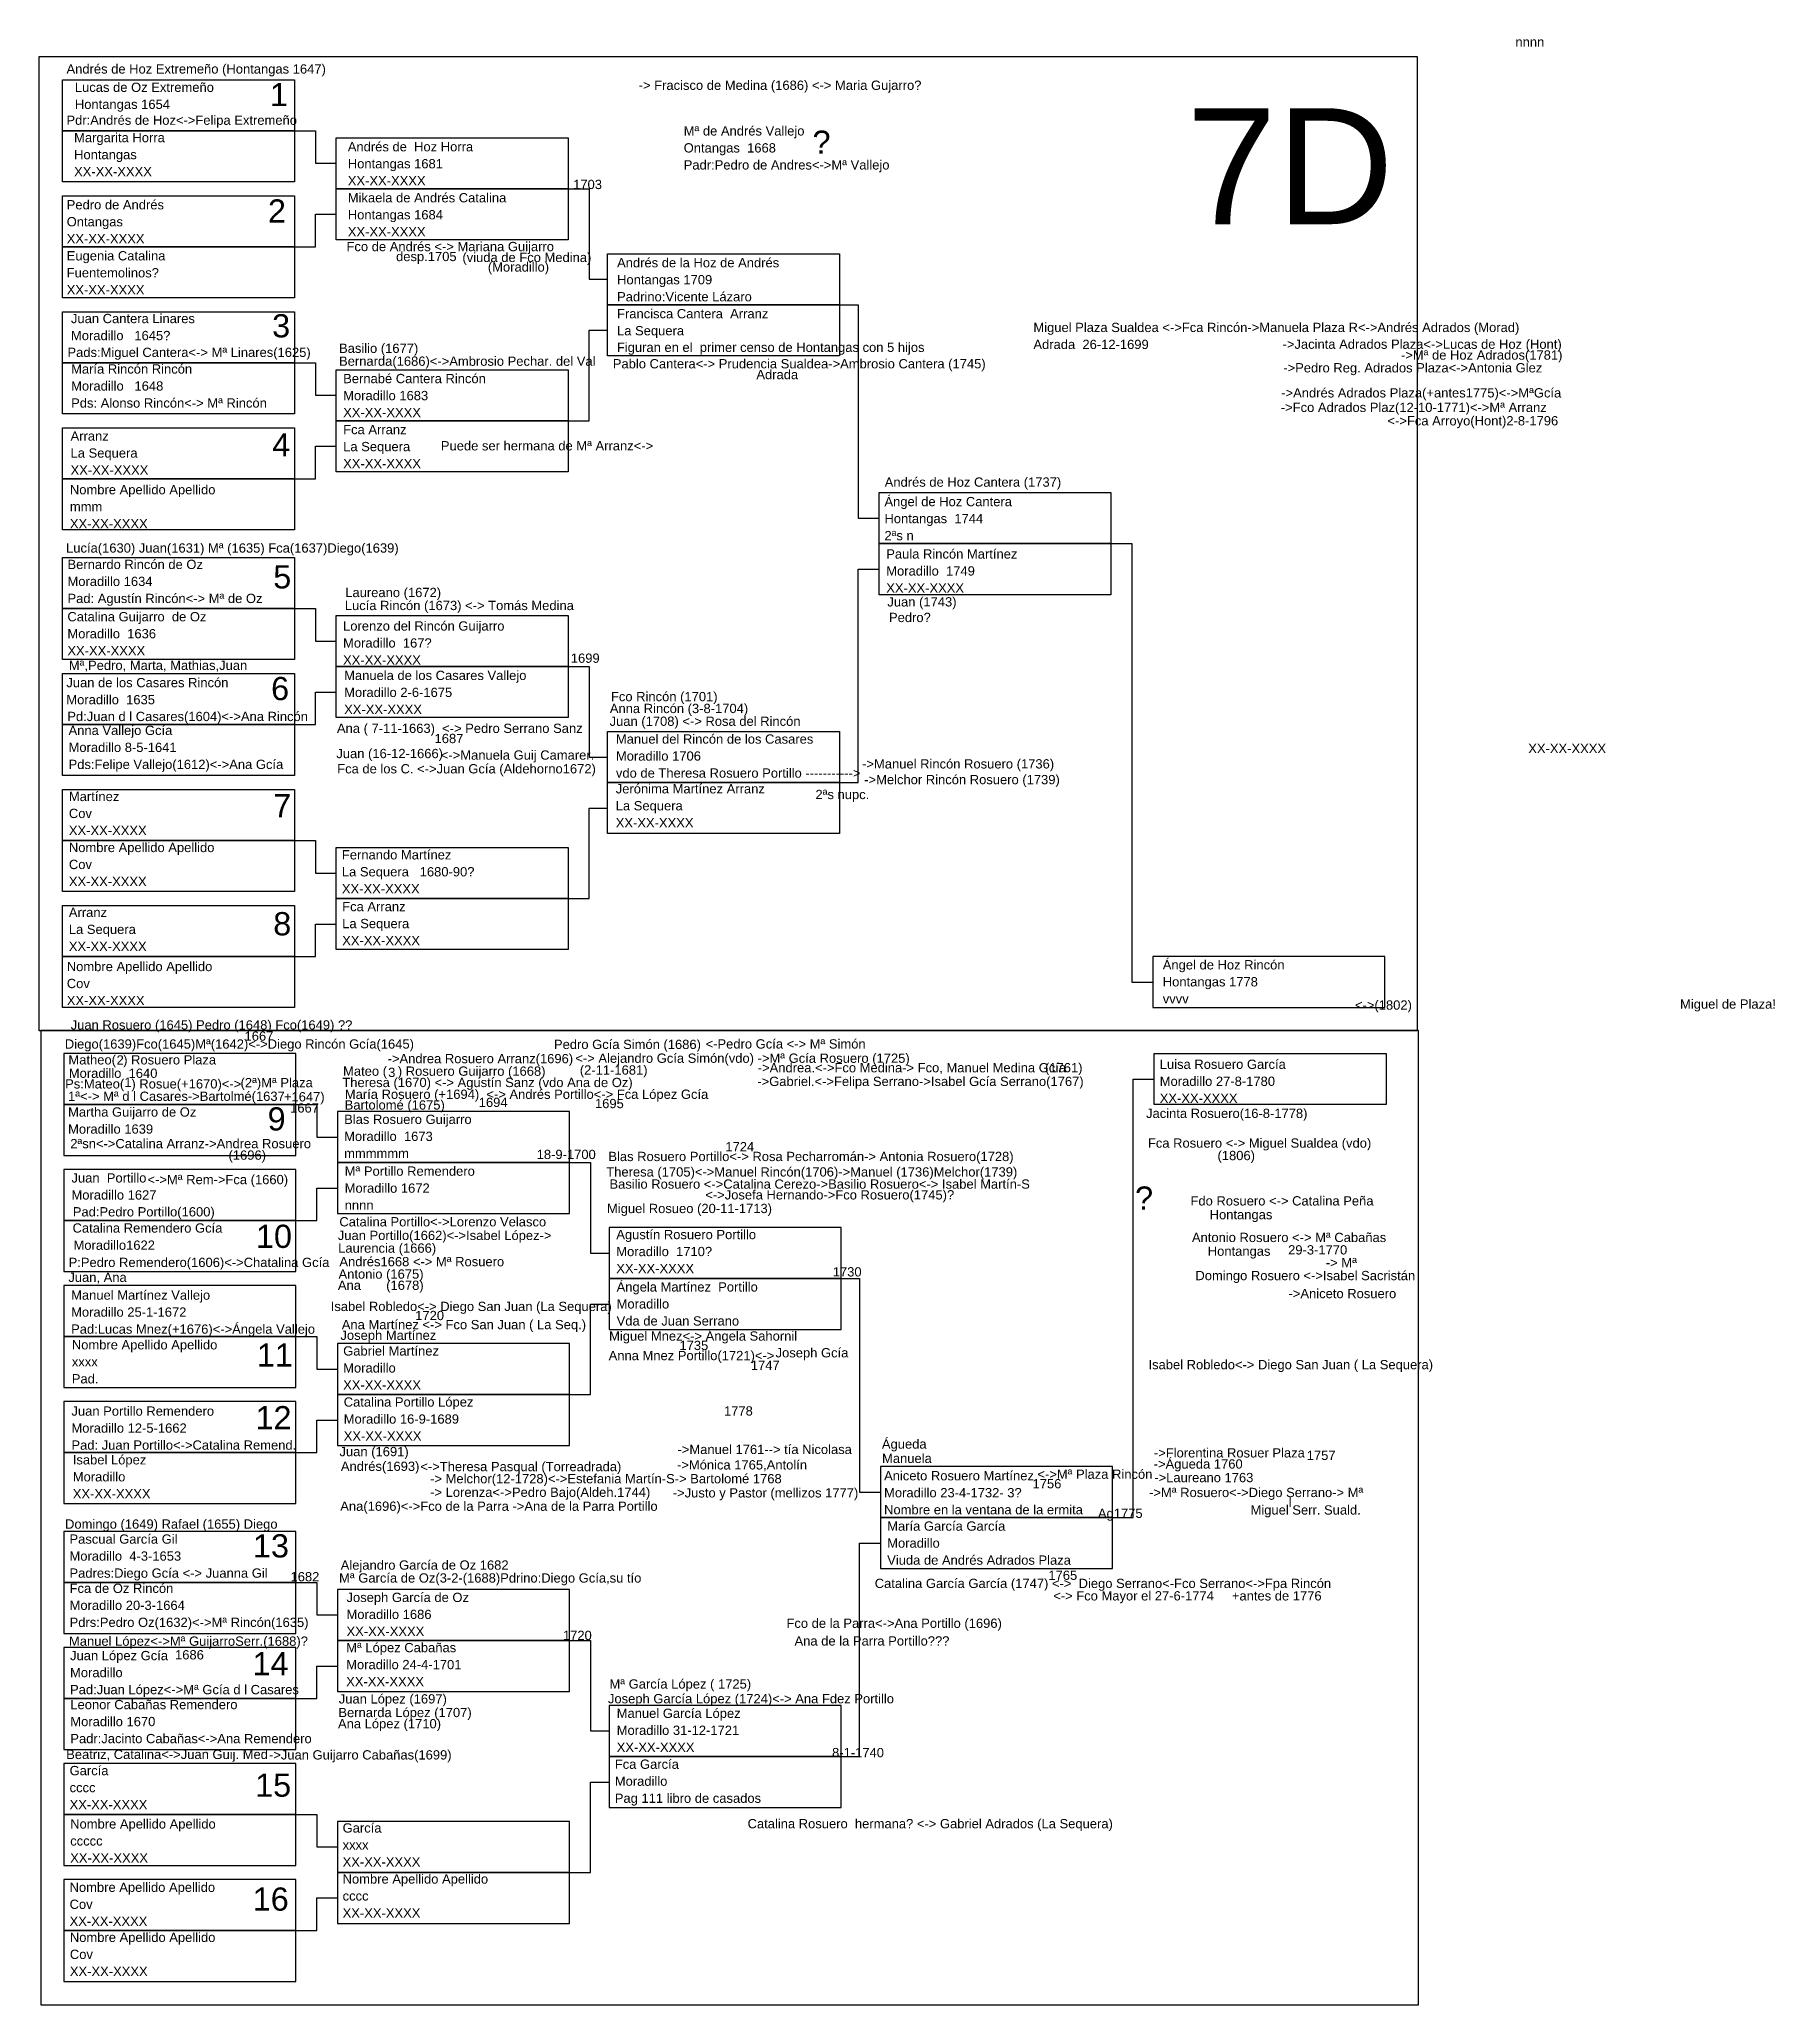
# Model space of a CAD drawing. Header units: millimetres. Extents: x -16844 to 23151, y -8543 to 4892.
# Drawn here: x -2636.2 to -2262.1, y -1498 to -1074.4 of the extents above; entities that cross this region are included whole.
import ezdxf
from ezdxf.enums import TextEntityAlignment as Align

# ---------------------------------------------------------------- set-up
doc = ezdxf.new("R2010")
doc.units = ezdxf.units.MM
doc.layers.add('Sanz', color=230, linetype='Continuous')
doc.styles.add('Arial', font='arial.ttf', dxfattribs={"height": 0.01})

msp = doc.modelspace()

# ---------------------------------------------------------------- texts
at = {"style": 'Arial'}
for s, p in [('1', (-2582.55, -1088.84)), ('?', (-2465.61, -1099.11)), ('2', (-2582.99, -1113.94)), ('3', (-2582.09, -1138.68)), ('4', (-2582.08, -1164.33)), ('5', (-2581.85, -1192.79)), ('6', (-2582.31, -1216.87)), ('7', (-2581.85, -1242.1)), ('8', (-2581.85, -1267.56)), ('9', (-2583.06, -1309.63)), ('?', (-2396.08, -1326.69)), ('10', (-2581.69, -1334.93)), ('11', (-2581.51, -1360.53)), ('12', (-2581.79, -1374.03)), ('13', (-2582.34, -1401.65)), ('14', (-2582.44, -1427.05)), ('15', (-2581.87, -1453.22)), ('16', (-2582.39, -1477.78))]:
    msp.add_text(s, height=5, dxfattribs=at).set_placement(p, align=Align.RIGHT)
at = {"layer": 'Sanz', "style": 'Arial'}
msp.add_text('7D', height=25, dxfattribs=at).set_placement((-2344.24, -1114.28), align=Align.RIGHT)

# ---------------------------------------------------------------- blocks, each defined once
blk = doc.blocks.new('Hoja superior')
for points in [[(0, 210), (297, 210), (297, 0), (0, 0)], [(5, 205), (55, 205), (55, 194), (5, 194)], [(5, 194), (55, 194), (55, 183), (5, 183)], [(64, 192.5), (114, 192.5), (114, 181.5), (64, 181.5)], [(5, 180), (55, 180), (55, 169), (5, 169)], [(64, 181.5), (114, 181.5), (114, 170.5), (64, 170.5)], [(5, 169), (55, 169), (55, 158), (5, 158)], [(122.5, 167.5), (172.5, 167.5), (172.5, 156.5), (122.5, 156.5)], [(5, 155), (55, 155), (55, 144), (5, 144)], [(122.5, 156.5), (172.5, 156.5), (172.5, 145.5), (122.5, 145.5)], [(5, 144), (55, 144), (55, 133), (5, 133)], [(64, 142.5), (114, 142.5), (114, 131.5), (64, 131.5)], [(64, 131.5), (114, 131.5), (114, 120.5), (64, 120.5)], [(5, 130), (55, 130), (55, 119), (5, 119)], [(5, 119), (55, 119), (55, 108), (5, 108)], [(181, 116), (231, 116), (231, 105), (181, 105)], [(5, 102), (55, 102), (55, 91), (5, 91)], [(181, 105), (231, 105), (231, 94), (181, 94)], [(5, 91), (55, 91), (55, 80), (5, 80)], [(64, 89.5), (114, 89.5), (114, 78.5), (64, 78.5)], [(5, 77), (55, 77), (55, 66), (5, 66)], [(64, 78.5), (114, 78.5), (114, 67.5), (64, 67.5)], [(5, 66), (55, 66), (55, 55), (5, 55)], [(122.5, 64.5), (172.5, 64.5), (172.5, 53.5), (122.5, 53.5)], [(5, 52), (55, 52), (55, 41), (5, 41)], [(122.5, 53.5), (172.5, 53.5), (172.5, 42.5), (122.5, 42.5)], [(5, 41), (55, 41), (55, 30), (5, 30)], [(64, 39.5), (114, 39.5), (114, 28.5), (64, 28.5)], [(5, 27), (55, 27), (55, 16), (5, 16)], [(64, 28.5), (114, 28.5), (114, 17.5), (64, 17.5)], [(5, 16), (55, 16), (55, 5), (5, 5)], [(240, 5), (290, 5), (290, 16), (240, 16)]]:
    blk.add_lwpolyline(points, close=True)
for points in [[(55, 194), (59.5, 194), (59.5, 187), (64, 187)], [(114, 181.5), (118.5, 181.5), (118.5, 162), (122.5, 162)], [(55, 169), (59.5, 169), (59.5, 176), (64, 176)], [(172.5, 156.5), (176.5, 156.5), (176.5, 110.5), (181, 110.5)], [(114, 131.5), (118.5, 131.5), (118.5, 151), (122.5, 151)], [(55, 144), (59.5, 144), (59.5, 137), (64, 137)], [(55, 119), (59.5, 119), (59.5, 126), (64, 126)], [(231, 105), (235.5, 105), (235.5, 10.5), (240, 10.5)], [(172.5, 53.5), (176.5, 53.5), (176.5, 99.5), (181, 99.5)], [(55, 91), (59.5, 91), (59.5, 84), (64, 84)], [(114, 78.5), (118.5, 78.5), (118.5, 59), (122.5, 59)], [(55, 66), (59.5, 66), (59.5, 73), (64, 73)], [(114, 28.5), (118.5, 28.5), (118.5, 48), (122.5, 48)], [(55, 41), (59.5, 41), (59.5, 34), (64, 34)], [(55, 16), (59.5, 16), (59.5, 23), (64, 23)]]:
    blk.add_lwpolyline(points)
blk = doc.blocks.new('Hoja inferior')
for points in [[(0, -210), (297, -210), (297, 0), (0, 0)], [(5, -16), (55, -16), (55, -5), (5, -5)], [(240, -5), (290, -5), (290, -16), (240, -16)], [(5, -27), (55, -27), (55, -16), (5, -16)], [(64, -28.5), (114, -28.5), (114, -17.5), (64, -17.5)], [(64, -39.5), (114, -39.5), (114, -28.5), (64, -28.5)], [(5, -41), (55, -41), (55, -30), (5, -30)], [(5, -52), (55, -52), (55, -41), (5, -41)], [(122.5, -53.5), (172.5, -53.5), (172.5, -42.5), (122.5, -42.5)], [(5, -66), (55, -66), (55, -55), (5, -55)], [(122.5, -64.5), (172.5, -64.5), (172.5, -53.5), (122.5, -53.5)], [(5, -77), (55, -77), (55, -66), (5, -66)], [(64, -78.5), (114, -78.5), (114, -67.5), (64, -67.5)], [(5, -91), (55, -91), (55, -80), (5, -80)], [(64, -89.5), (114, -89.5), (114, -78.5), (64, -78.5)], [(5, -102), (55, -102), (55, -91), (5, -91)], [(181, -105), (231, -105), (231, -94), (181, -94)], [(181, -116), (231, -116), (231, -105), (181, -105)], [(5, -119), (55, -119), (55, -108), (5, -108)], [(5, -130), (55, -130), (55, -119), (5, -119)], [(64, -131.5), (114, -131.5), (114, -120.5), (64, -120.5)], [(5, -144), (55, -144), (55, -133), (5, -133)], [(64, -142.5), (114, -142.5), (114, -131.5), (64, -131.5)], [(5, -155), (55, -155), (55, -144), (5, -144)], [(122.5, -156.5), (172.5, -156.5), (172.5, -145.5), (122.5, -145.5)], [(122.5, -167.5), (172.5, -167.5), (172.5, -156.5), (122.5, -156.5)], [(5, -169), (55, -169), (55, -158), (5, -158)], [(5, -180), (55, -180), (55, -169), (5, -169)], [(64, -181.5), (114, -181.5), (114, -170.5), (64, -170.5)], [(64, -192.5), (114, -192.5), (114, -181.5), (64, -181.5)], [(5, -194), (55, -194), (55, -183), (5, -183)], [(5, -205), (55, -205), (55, -194), (5, -194)]]:
    blk.add_lwpolyline(points, close=True)
for points in [[(231, -105), (235.5, -105), (235.5, -10.5), (240, -10.5)], [(55, -16), (59.5, -16), (59.5, -23), (64, -23)], [(114, -28.5), (118.5, -28.5), (118.5, -48), (122.5, -48)], [(55, -41), (59.5, -41), (59.5, -34), (64, -34)], [(172.5, -53.5), (176.5, -53.5), (176.5, -99.5), (181, -99.5)], [(114, -78.5), (118.5, -78.5), (118.5, -59), (122.5, -59)], [(55, -66), (59.5, -66), (59.5, -73), (64, -73)], [(55, -91), (59.5, -91), (59.5, -84), (64, -84)], [(172.5, -156.5), (176.5, -156.5), (176.5, -110.5), (181, -110.5)], [(55, -119), (59.5, -119), (59.5, -126), (64, -126)], [(114, -131.5), (118.5, -131.5), (118.5, -151), (122.5, -151)], [(55, -144), (59.5, -144), (59.5, -137), (64, -137)], [(114, -181.5), (118.5, -181.5), (118.5, -162), (122.5, -162)], [(55, -169), (59.5, -169), (59.5, -176), (64, -176)], [(55, -194), (59.5, -194), (59.5, -187), (64, -187)]]:
    blk.add_lwpolyline(points)
blk = doc.blocks.new('Casilla')
at = {"style": 'Arial'}
for tag, p in [('NOMBRE', (0.88, 8.08)), ('LUGAR_NACIMIENTO', (0.88, 4.42)), ('FECHA', (0.88, 0.75))]:
    blk.add_attdef(tag, p, '', height=2, dxfattribs=at)
blk = doc.blocks.new('Hermanos')
at = {"style": 'Arial'}
blk.add_attdef('NOMBRE', (0, 0), '', height=2, dxfattribs=at)

# ---------------------------------------------------------------- block references
for name, p, values in [('Hermanos', (-2317.99, -1076), {'NOMBRE': 'nnnn'}), ('Hermanos', (-2506.96, -1085.33), {'NOMBRE': '-> Fracisco de Medina (1686) <-> Maria Gujarro?'}), ('Hermanos', (-2631.86, -1092.86), {'NOMBRE': '  Pdr:Andrés de Hoz<->Felipa Extremeño '}), ('Casilla', (-2629.54, -1104.7), {'NOMBRE': 'Margarita Horra', 'LUGAR_NACIMIENTO': 'Hontangas', 'FECHA': 'XX-XX-XXXX'}), ('Casilla', (-2570.54, -1106.66), {'NOMBRE': 'Andrés de  Hoz Horra', 'LUGAR_NACIMIENTO': 'Hontangas 1681', 'FECHA': 'XX-XX-XXXX'}), ('Casilla', (-2498.14, -1103.25), {'NOMBRE': 'Mª de Andrés Vallejo', 'LUGAR_NACIMIENTO': 'Ontangas  1668', 'FECHA': 'Padr:Pedro de Andres<->Mª Vallejo'}), ('Hermanos', (-2521.09, -1106.71), {'NOMBRE': '1703'}), ('Casilla', (-2631.13, -1119.17), {'NOMBRE': 'Pedro de Andrés', 'LUGAR_NACIMIENTO': 'Ontangas', 'FECHA': 'XX-XX-XXXX'}), ('Casilla', (-2570.54, -1117.66), {'NOMBRE': 'Mikaela de Andrés Catalina', 'LUGAR_NACIMIENTO': 'Hontangas 1684', 'FECHA': 'XX-XX-XXXX'}), ('Casilla', (-2631.13, -1130.17), {'NOMBRE': 'Eugenia Catalina', 'LUGAR_NACIMIENTO': 'Fuentemolinos?', 'FECHA': 'XX-XX-XXXX'}), ('Hermanos', (-2559.26, -1122.24), {'NOMBRE': 'desp.1705'}), ('Hermanos', (-2552.67, -1124.5), {'NOMBRE': '                 (Moradillo)'}), ('Casilla', (-2512.5, -1131.66), {'NOMBRE': 'Andrés de la Hoz de Andrés', 'LUGAR_NACIMIENTO': 'Hontangas 1709', 'FECHA': 'Padrino:Vicente Lázaro'}), ('Hermanos', (-2368.18, -1141.14), {'NOMBRE': '->Jacinta Adrados Plaza<->Lucas de Hoz (Hont)'}), ('Hermanos', (-2571.55, -1142.03), {'NOMBRE': 'Basilio (1677)'}), ('Hermanos', (-2512.54, -1145.36), {'NOMBRE': 'Pablo Cantera<-> Prudencia Sualdea->Ambrosio Cantera (1745) '}), ('Hermanos', (-2342.66, -1143.48), {'NOMBRE': '->Mª de Hoz Adrados(1781)'}), ('Casilla', (-2630.18, -1154.57), {'NOMBRE': 'María Rincón Rincón', 'LUGAR_NACIMIENTO': 'Moradillo   1648', 'FECHA': 'Pds: Alonso Rincón<-> Mª Rincón'}), ('Hermanos', (-2481.6, -1147.69), {'NOMBRE': 'Adrada'}), ('Hermanos', (-2369.24, -1151.63), {'NOMBRE': ' ->Andrés Adrados Plaza(+antes1775)<->MªGcía '}), ('Hermanos', (-2369.33, -1154.76), {'NOMBRE': ' ->Fco Adrados Plaz(12-10-1771)<->Mª Arranz'}), ('Hermanos', (-2386.7, -1157.65), {'NOMBRE': '                                                     <->Fca Arroyo(Hont)2-8-1796'}), ('Casilla', (-2630.3, -1169.02), {'NOMBRE': 'Arranz', 'LUGAR_NACIMIENTO': 'La Sequera', 'FECHA': 'XX-XX-XXXX'}), ('Casilla', (-2571.54, -1167.63), {'NOMBRE': 'Fca Arranz', 'LUGAR_NACIMIENTO': 'La Sequera', 'FECHA': 'XX-XX-XXXX'}), ('Hermanos', (-2453.94, -1170.87), {'NOMBRE': 'Andrés de Hoz Cantera (1737)'}), ('Casilla', (-2630.44, -1180.58), {'NOMBRE': 'Nombre Apellido Apellido', 'LUGAR_NACIMIENTO': 'mmm', 'FECHA': 'XX-XX-XXXX'}), ('Casilla', (-2454.87, -1183.15), {'NOMBRE': 'Ángel de Hoz Cantera', 'LUGAR_NACIMIENTO': 'Hontangas  1744', 'FECHA': '2ªs n'}), ('Hermanos', (-2630.39, -1185.07), {'NOMBRE': 'Lucía(1630) Juan(1631) Mª (1635) Fca(1637)Diego(1639)'}), ('Casilla', (-2454.48, -1194.44), {'NOMBRE': 'Paula Rincón Martínez', 'LUGAR_NACIMIENTO': 'Moradillo  1749', 'FECHA': 'XX-XX-XXXX'}), ('Hermanos', (-2570.21, -1194.66), {'NOMBRE': 'Laureano (1672)'}), ('Hermanos', (-2453.36, -1196.68), {'NOMBRE': 'Juan (1743)'}), ('Casilla', (-2630.98, -1207.96), {'NOMBRE': 'Catalina Guijarro  de Oz', 'LUGAR_NACIMIENTO': 'Moradillo  1636', 'FECHA': 'XX-XX-XXXX'}), ('Hermanos', (-2453.01, -1200.04), {'NOMBRE': 'Pedro?'}), ('Casilla', (-2571.56, -1209.96), {'NOMBRE': 'Lorenzo del Rincón Guijarro', 'LUGAR_NACIMIENTO': 'Moradillo  167?', 'FECHA': 'XX-XX-XXXX'}), ('Hermanos', (-2521.59, -1208.82), {'NOMBRE': '1699'}), ('Hermanos', (-2629.79, -1210.36), {'NOMBRE': 'Mª,Pedro, Marta, Mathias,Juan'}), ('Casilla', (-2571.33, -1220.61), {'NOMBRE': 'Manuela de los Casares Vallejo', 'LUGAR_NACIMIENTO': 'Moradillo 2-6-1675', 'FECHA': 'XX-XX-XXXX'}), ('Hermanos', (-2512.94, -1217.1), {'NOMBRE': 'Fco Rincón (1701)'}), ('Hermanos', (-2630.12, -1221.38), {'NOMBRE': 'Pd:Juan d l Casares(1604)<->Ana Rincón'}), ('Hermanos', (-2513.18, -1219.66), {'NOMBRE': 'Anna Rincón (3-8-1704)'}), ('Casilla', (-2630.73, -1232.46), {'NOMBRE': 'Anna Vallejo Gcía', 'LUGAR_NACIMIENTO': 'Moradillo 8-5-1641', 'FECHA': 'Pds:Felipe Vallejo(1612)<->Ana Gcía'}), ('Hermanos', (-2572, -1223.94), {'NOMBRE': 'Ana ( 7-11-1663)  <-> Pedro Serrano Sanz'}), ('Hermanos', (-2550.96, -1226.13), {'NOMBRE': '1687'}), ('Hermanos', (-2513.23, -1222.41), {'NOMBRE': 'Juan (1708) <-> Rosa del Rincón'}), ('Casilla', (-2512.75, -1234.33), {'NOMBRE': 'Manuel del Rincón de los Casares', 'LUGAR_NACIMIENTO': 'Moradillo 1706', 'FECHA': 'vdo de Theresa Rosuero Portillo ----------->'}), ('Hermanos', (-2572.13, -1229.37), {'NOMBRE': 'Juan (16-12-1666)'}), ('Hermanos', (-2549.61, -1229.7), {'NOMBRE': '<->Manuela Guij Camarer.'}), ('Hermanos', (-2572.72, -1232.66), {'NOMBRE': ' Fca de los C. <->Juan Gcía (Aldehorno1672)'}), ('Hermanos', (-2458.8, -1231.6), {'NOMBRE': '->Manuel Rincón Rosuero (1736)'}), ('Casilla', (-2630.66, -1246.7), {'NOMBRE': 'Martínez', 'LUGAR_NACIMIENTO': 'Cov', 'FECHA': 'XX-XX-XXXX'}), ('Casilla', (-2512.79, -1245.05), {'NOMBRE': 'Jerónima Martínez Arranz', 'LUGAR_NACIMIENTO': 'La Sequera', 'FECHA': 'XX-XX-XXXX'}), ('Hermanos', (-2468.86, -1238.2), {'NOMBRE': '2ªs nupc.'}), ('Hermanos', (-2458.35, -1234.99), {'NOMBRE': '->Melchor Rincón Rosuero (1739)'}), ('Casilla', (-2630.66, -1257.7), {'NOMBRE': 'Nombre Apellido Apellido', 'LUGAR_NACIMIENTO': 'Cov', 'FECHA': 'XX-XX-XXXX'}), ('Casilla', (-2571.82, -1259.28), {'NOMBRE': 'Fernando Martínez', 'LUGAR_NACIMIENTO': 'La Sequera   1680-90?', 'FECHA': 'XX-XX-XXXX'}), ('Casilla', (-2630.67, -1271.69), {'NOMBRE': 'Arranz', 'LUGAR_NACIMIENTO': 'La Sequera', 'FECHA': 'XX-XX-XXXX'}), ('Casilla', (-2571.75, -1270.44), {'NOMBRE': 'Fca Arranz', 'LUGAR_NACIMIENTO': 'La Sequera', 'FECHA': 'XX-XX-XXXX'}), ('Casilla', (-2631.11, -1283.36), {'NOMBRE': 'Nombre Apellido Apellido', 'LUGAR_NACIMIENTO': 'Cov', 'FECHA': 'XX-XX-XXXX'}), ('Casilla', (-2394.88, -1282.99), {'NOMBRE': 'Ángel de Hoz Rincón', 'LUGAR_NACIMIENTO': 'Hontangas 1778', 'FECHA': 'vvvv'}), ('Hermanos', (-2352.57, -1283.58), {'NOMBRE': '<->(1802)'}), ('Hermanos', (-2546.18, -1292.06), {'NOMBRE': '                           Pedro Gcía Simón (1686)'}), ('Hermanos', (-2629.8, -1298.28), {'NOMBRE': 'Moradillo  1640 '}), ('Hermanos', (-2570.68, -1297.83), {'NOMBRE': 'Mateo (   ) Rosuero Guijarro (1668)  '}), ('Hermanos', (-2520.62, -1295.04), {'NOMBRE': '<-> Alejandro Gcía Simón(vdo) ->Mª Gcía Rosuero (1725)   '}), ('Hermanos', (-2519.65, -1297.58), {'NOMBRE': '(2-11-1681)'}), ('Hermanos', (-2481.3, -1297.09), {'NOMBRE': '->Andrea.<->Fco Medina-> Fco, Manuel Medina Gcía'}), ('Hermanos', (-2419.38, -1297.08), {'NOMBRE': '(1761)'}), ('Casilla', (-2395.53, -1304.43), {'NOMBRE': 'Luisa Rosuero García', 'LUGAR_NACIMIENTO': 'Moradillo 27-8-1780', 'FECHA': 'XX-XX-XXXX'}), ('Hermanos', (-2570.84, -1300.27), {'NOMBRE': 'Theresa (1670) <-> Agustín Sanz (vdo Ana de Oz)'}), ('Hermanos', (-2481.4, -1300.04), {'NOMBRE': '->Gabriel.<->Felipa Serrano->Isabel Gcía Serrano(1767)'}), ('Hermanos', (-2582.09, -1305.76), {'NOMBRE': '1667'}), ('Hermanos', (-2571.11, -1305.12), {'NOMBRE': ' Bartolomé (1675)'}), ('Hermanos', (-2541.44, -1304.56), {'NOMBRE': '1694 '}), ('Hermanos', (-2516.39, -1304.81), {'NOMBRE': '1695'}), ('Casilla', (-2571.33, -1316.3), {'NOMBRE': 'Blas Rosuero Guijarro', 'LUGAR_NACIMIENTO': 'Moradillo  1673', 'FECHA': 'mmmmmm'}), ('Hermanos', (-2488.28, -1314.12), {'NOMBRE': '1724'}), ('Hermanos', (-2397.2, -1313.33), {'NOMBRE': 'Fca Rosuero <-> Miguel Sualdea (vdo)'}), ('Hermanos', (-2528.95, -1315.78), {'NOMBRE': '18-9-1700'}), ('Hermanos', (-2513.95, -1319.55), {'NOMBRE': 'Theresa (1705)<->Manuel Rincón(1706)->Manuel (1736)Melchor(1739)'}), ('Hermanos', (-2515.05, -1316.22), {'NOMBRE': '  Blas Rosuero Portillo<-> Rosa Pecharromán-> Antonia Rosuero(1728)'}), ('Hermanos', (-2382.2, -1316.02), {'NOMBRE': '(1806)'}), ('Hermanos', (-2630.68, -1321.2), {'NOMBRE': '                       <->Mª Rem->Fca (1660) '}), ('Hermanos', (-2513.79, -1327.43), {'NOMBRE': 'Miguel Rosueo (20-11-1713)'}), ('Hermanos', (-2515.12, -1324.49), {'NOMBRE': '                             <->Josefa Hernando->Fco Rosuero(1745)?'}), ('Hermanos', (-2388.02, -1325.79), {'NOMBRE': 'Fdo Rosuero <-> Catalina Peña'}), ('Hermanos', (-2630.49, -1328.15), {'NOMBRE': '  Pad:Pedro Portillo(1600)'}), ('Hermanos', (-2571.48, -1330.3), {'NOMBRE': 'Catalina Portillo<->Lorenzo Velasco'}), ('Hermanos', (-2383.89, -1328.76), {'NOMBRE': 'Hontangas'}), ('Hermanos', (-2571.81, -1333.23), {'NOMBRE': 'Juan Portillo(1662)<->Isabel López-> '}), ('Hermanos', (-2571.74, -1335.97), {'NOMBRE': 'Laurencia (1666)'}), ('Casilla', (-2512.67, -1341.13), {'NOMBRE': 'Agustín Rosuero Portillo', 'LUGAR_NACIMIENTO': 'Moradillo  1710?', 'FECHA': 'XX-XX-XXXX'}), ('Hermanos', (-2387.71, -1333.67), {'NOMBRE': 'Antonio Rosuero <-> Mª Cabañas'}), ('Hermanos', (-2366.98, -1336.35), {'NOMBRE': '29-3-1770'}), ('Hermanos', (-2571.47, -1338.89), {'NOMBRE': 'Andrés1668 <-> Mª Rosuero'}), ('Hermanos', (-2384.3, -1336.63), {'NOMBRE': 'Hontangas'}), ('Hermanos', (-2358.85, -1339.1), {'NOMBRE': '-> Mª'}), ('Hermanos', (-2629.9, -1342.27), {'NOMBRE': 'Juan, Ana'}), ('Hermanos', (-2571.79, -1343.98), {'NOMBRE': 'Ana       (1678)'}), ('Hermanos', (-2571.66, -1341.56), {'NOMBRE': 'Antonio (1675)'}), ('Casilla', (-2512.6, -1352.42), {'NOMBRE': 'Ángela Martínez  Portillo', 'LUGAR_NACIMIENTO': 'Moradillo  ', 'FECHA': 'Vda de Juan Serrano'}), ('Hermanos', (-2465.13, -1341.09), {'NOMBRE': '1730'}), ('Hermanos', (-2386.96, -1341.89), {'NOMBRE': 'Domingo Rosuero <->Isabel Sacristán'}), ('Casilla', (-2630.18, -1354.18), {'NOMBRE': 'Manuel Martínez Vallejo', 'LUGAR_NACIMIENTO': 'Moradillo 25-1-1672 ', 'FECHA': 'Pad:Lucas Mnez(+1676)<->Ángela Vallejo'}), ('Hermanos', (-2373.1, -1345.77), {'NOMBRE': '        ->Aniceto Rosuero '}), ('Hermanos', (-2571.73, -1352.46), {'NOMBRE': ' Ana Martínez <-> Fco San Juan ( La Seq.)'}), ('Hermanos', (-2559.79, -1350.5), {'NOMBRE': '      1720'}), ('Casilla', (-2630.03, -1364.89), {'NOMBRE': 'Nombre Apellido Apellido', 'LUGAR_NACIMIENTO': 'xxxx', 'FECHA': 'Pad.'}), ('Hermanos', (-2571.25, -1354.75), {'NOMBRE': 'Joseph Martínez '}), ('Hermanos', (-2513.34, -1354.92), {'NOMBRE': 'Miguel Mnez<-> Ángela Sahornil'}), ('Hermanos', (-2498.18, -1356.95), {'NOMBRE': '1735'}), ('Casilla', (-2571.54, -1366.22), {'NOMBRE': 'Gabriel Martínez', 'LUGAR_NACIMIENTO': 'Moradillo', 'FECHA': 'XX-XX-XXXX'}), ('Hermanos', (-2513.44, -1359.13), {'NOMBRE': 'Anna Mnez Portillo(1721)<-> '}), ('Hermanos', (-2482.78, -1361.22), {'NOMBRE': '1747'}), ('Hermanos', (-2397.08, -1361.09), {'NOMBRE': 'Isabel Robledo<-> Diego San Juan ( La Sequera)'}), ('Casilla', (-2630.11, -1379.18), {'NOMBRE': 'Juan Portillo Remendero', 'LUGAR_NACIMIENTO': 'Moradillo 12-5-1662', 'FECHA': 'Pad: Juan Portillo<->Catalina Remend.'}), ('Hermanos', (-2488.58, -1371.07), {'NOMBRE': '1778'}), ('Hermanos', (-2454.54, -1378.2), {'NOMBRE': 'Águeda'}), ('Casilla', (-2629.82, -1389.68), {'NOMBRE': 'Isabel López', 'LUGAR_NACIMIENTO': 'Moradillo', 'FECHA': 'XX-XX-XXXX'}), ('Hermanos', (-2571.45, -1379.83), {'NOMBRE': 'Juan (1691) '}), ('Hermanos', (-2498.71, -1382.69), {'NOMBRE': '->Mónica 1765,Antolín'}), ('Hermanos', (-2498.59, -1379.36), {'NOMBRE': '->Manuel 1761--> tía Nicolasa'}), ('Hermanos', (-2455.28, -1381.29), {'NOMBRE': ' Manuela '}), ('Hermanos', (-2395.96, -1382.5), {'NOMBRE': '->Águeda 1760'}), ('Hermanos', (-2395.91, -1380.1), {'NOMBRE': '->Florentina Rosuer Plaza'}), ('Hermanos', (-2366.08, -1380.65), {'NOMBRE': '    1757'}), ('Hermanos', (-2552.69, -1385.67), {'NOMBRE': ' -> Melchor(12-1728)<->Estefania Martín-S-> Bartolomé 1768'}), ('Hermanos', (-2427.5, -1386.75), {'NOMBRE': '       1756'}), ('Hermanos', (-2395.83, -1385.43), {'NOMBRE': '->Laureano 1763'}), ('Hermanos', (-2551.91, -1388.59), {'NOMBRE': '-> Lorenza<->Pedro Bajo(Aldeh.1744)'}), ('Hermanos', (-2499.61, -1388.72), {'NOMBRE': '->Justo y Pastor (mellizos 1777)'}), ('Hermanos', (-2376.92, -1390.76), {'NOMBRE': '             l'}), ('Hermanos', (-2630.61, -1395.45), {'NOMBRE': 'Domingo (1649) Rafael (1655) Diego'}), ('Hermanos', (-2572.06, -1391.6), {'NOMBRE': ' Ana(1696)<->Fco de la Parra ->Ana de la Parra Portillo'}), ('Hermanos', (-2409.53, -1393.14), {'NOMBRE': '  Ag1775'}), ('Hermanos', (-2375.08, -1392.41), {'NOMBRE': 'Miguel Serr. Suald.'}), ('Casilla', (-2630.53, -1406.77), {'NOMBRE': 'Pascual García Gil', 'LUGAR_NACIMIENTO': 'Moradillo  4-3-1653', 'FECHA': 'Padres:Diego Gcía <-> Juanna Gil'}), ('Casilla', (-2454.28, -1403.97), {'NOMBRE': 'María García García', 'LUGAR_NACIMIENTO': 'Moradillo', 'FECHA': 'Viuda de Andrés Adrados Plaza'}), ('Hermanos', (-2571.19, -1404.29), {'NOMBRE': 'Alejandro García de Oz 1682'}), ('Hermanos', (-2592.1, -1406.8), {'NOMBRE': '             1682'}), ('Hermanos', (-2571.54, -1407.07), {'NOMBRE': 'Mª García de Oz(3-2-(1688)Pdrino:Diego Gcía,su tío'}), ('Hermanos', (-2456.08, -1408.24), {'NOMBRE': 'Catalina García García (1747) <->  Diego Serrano<-Fco Serrano<->Fpa Rincón'}), ('Hermanos', (-2429.52, -1406.49), {'NOMBRE': '              1765'}), ('Casilla', (-2630.51, -1417.38), {'NOMBRE': 'Fca de Oz Rincón', 'LUGAR_NACIMIENTO': 'Moradillo 20-3-1664', 'FECHA': 'Pdrs:Pedro Oz(1632)<->Mª Rincón(1635)'}), ('Casilla', (-2570.82, -1419.34), {'NOMBRE': 'Joseph García de Oz', 'LUGAR_NACIMIENTO': 'Moradillo 1686', 'FECHA': 'XX-XX-XXXX'}), ('Hermanos', (-2417.61, -1410.92), {'NOMBRE': '<-> Fco Mayor el 27-6-1774     +antes de 1776'}), ('Hermanos', (-2629.76, -1420.69), {'NOMBRE': 'Manuel López<->Mª GuijarroSerr.(1688)?'}), ('Hermanos', (-2533.38, -1419.45), {'NOMBRE': '             1720'}), ('Casilla', (-2630.41, -1431.88), {'NOMBRE': 'Juan López Gcía', 'LUGAR_NACIMIENTO': 'Moradillo', 'FECHA': 'Pad:Juan López<->Mª Gcía d l Casares'}), ('Hermanos', (-2616.99, -1423.63), {'NOMBRE': '             1686'}), ('Casilla', (-2570.89, -1430.16), {'NOMBRE': 'Mª López Cabañas', 'LUGAR_NACIMIENTO': 'Moradillo 24-4-1701', 'FECHA': 'XX-XX-XXXX'}), ('Hermanos', (-2571.61, -1433.13), {'NOMBRE': 'Juan López (1697)'}), ('Hermanos', (-2513.26, -1429.92), {'NOMBRE': 'Mª García López ( 1725)'}), ('Casilla', (-2630.35, -1442.44), {'NOMBRE': 'Leonor Cabañas Remendero', 'LUGAR_NACIMIENTO': 'Moradillo 1670', 'FECHA': 'Padr:Jacinto Cabañas<->Ana Remendero'}), ('Hermanos', (-2571.69, -1436.07), {'NOMBRE': 'Bernarda López (1707)'}), ('Casilla', (-2512.58, -1444.32), {'NOMBRE': 'Manuel García López', 'LUGAR_NACIMIENTO': 'Moradillo 31-12-1721', 'FECHA': 'XX-XX-XXXX'}), ('Hermanos', (-2571.78, -1438.48), {'NOMBRE': 'Ana López (1710)'}), ('Hermanos', (-2630.36, -1445.1), {'NOMBRE': 'Beatriz, Catalina<->Juan Guij. Med'}), ('Hermanos', (-2592.09, -1445.2), {'NOMBRE': '       ->Juan Guijarro Cabañas(1699)'}), ('Hermanos', (-2475.37, -1444.71), {'NOMBRE': '             8-1-1740'}), ('Casilla', (-2630.51, -1456.67), {'NOMBRE': 'García', 'LUGAR_NACIMIENTO': 'cccc', 'FECHA': 'XX-XX-XXXX'}), ('Casilla', (-2512.99, -1455.29), {'NOMBRE': 'Fca García', 'LUGAR_NACIMIENTO': 'Moradillo', 'FECHA': 'Pag 111 libro de casados'}), ('Casilla', (-2630.38, -1468.17), {'NOMBRE': 'Nombre Apellido Apellido', 'LUGAR_NACIMIENTO': 'ccccc', 'FECHA': 'XX-XX-XXXX'}), ('Casilla', (-2571.66, -1469.03), {'NOMBRE': 'García', 'LUGAR_NACIMIENTO': 'xxxx', 'FECHA': 'XX-XX-XXXX'}), ('Casilla', (-2571.66, -1480.03), {'NOMBRE': 'Nombre Apellido Apellido', 'LUGAR_NACIMIENTO': 'cccc', 'FECHA': 'XX-XX-XXXX'}), ('Casilla', (-2630.51, -1481.82), {'NOMBRE': 'Nombre Apellido Apellido', 'LUGAR_NACIMIENTO': 'Cov', 'FECHA': 'XX-XX-XXXX'}), ('Casilla', (-2630.45, -1492.61), {'NOMBRE': 'Nombre Apellido Apellido', 'LUGAR_NACIMIENTO': 'Cov', 'FECHA': 'XX-XX-XXXX'})]:
    msp.add_blockref(name, p).add_auto_attribs(values)
ref = msp.add_blockref('Casilla', (-2631.95, -1089.9))
ref.add_attrib('NOMBRE', ' Andrés de Hoz Extremeño (Hontangas 1647)', (-2631.07, -1081.82), dxfattribs={"height": 2, "style": 'Arial'})
ref = msp.add_blockref('Casilla', (-2629.36, -1093.85))
ref.add_attrib('NOMBRE', 'Lucas de Oz Extremeño', (-2628.49, -1085.77), dxfattribs={"height": 2, "style": 'Arial'})
ref.add_attrib('LUGAR_NACIMIENTO', 'Hontangas 1654', (-2628.49, -1089.44), dxfattribs={"height": 2, "style": 'Arial'})
ref = msp.add_blockref('Hermanos', (-2569.94, -1120.1))
ref.add_attrib('NOMBRE', 'Fco de Andrés <-> Mariana Guijarro', (-2569.94, -1120.1), dxfattribs={"color": 3, "height": 2, "style": 'Arial'})
ref = msp.add_blockref('Hermanos', (-2572.13, -1122.44))
ref.add_attrib('NOMBRE', '                                   (viuda de Fco Medina)', (-2572.13, -1122.44), dxfattribs={"color": 3, "height": 2, "style": 'Arial'})
ref = msp.add_blockref('Casilla', (-2630.21, -1143.7))
ref.add_attrib('NOMBRE', 'Juan Cantera Linares', (-2629.33, -1135.61), dxfattribs={"height": 2, "style": 'Arial'})
ref.add_attrib('LUGAR_NACIMIENTO', 'Moradillo   1645?', (-2629.33, -1139.28), dxfattribs={"height": 2, "style": 'Arial'})
ref = msp.add_blockref('Casilla', (-2512.5, -1142.66))
ref.add_attrib('NOMBRE', 'Francisca Cantera  Arranz                     ', (-2511.63, -1134.57), dxfattribs={"height": 2, "style": 'Arial'})
ref.add_attrib('LUGAR_NACIMIENTO', 'La Sequera', (-2511.63, -1138.24), dxfattribs={"height": 2, "style": 'Arial'})
ref = msp.add_blockref('Casilla', (-2422.76, -1145.61))
ref.add_attrib('NOMBRE', 'Miguel Plaza Sualdea <->Fca Rincón->Manuela Plaza R<->Andrés Adrados (Morad)', (-2421.88, -1137.53), dxfattribs={"height": 2, "style": 'Arial'})
ref.add_attrib('LUGAR_NACIMIENTO', 'Adrada  26-12-1699                  ', (-2421.88, -1141.19), dxfattribs={"height": 2, "style": 'Arial'})
ref = msp.add_blockref('Hermanos', (-2630.09, -1142.9))
ref.add_attrib('NOMBRE', 'Pads:Miguel Cantera<-> Mª Linares(1625)', (-2630.09, -1142.9), dxfattribs={"color": 254, "height": 2, "style": 'Arial'})
ref = msp.add_blockref('Hermanos', (-2571.55, -1144.8))
ref.add_attrib('NOMBRE', 'Bernarda(1686)<->Ambrosio Pechar. del Val', (-2571.55, -1144.8), dxfattribs={"color": 3, "height": 2, "style": 'Arial'})
ref = msp.add_blockref('Hermanos', (-2511.66, -1141.82))
ref.add_attrib('NOMBRE', 'Figuran en el  primer censo de Hontangas con 5 hijos', (-2511.66, -1141.82), dxfattribs={"color": 2, "height": 2, "style": 'Arial'})
ref = msp.add_blockref('Casilla', (-2571.54, -1156.63))
ref.add_attrib('NOMBRE', 'Bernabé Cantera Rincón', (-2570.66, -1148.55), dxfattribs={"color": 0, "height": 2, "style": 'Arial'})
ref.add_attrib('LUGAR_NACIMIENTO', 'Moradillo 1683', (-2570.66, -1152.22), dxfattribs={"height": 2, "style": 'Arial'})
ref.add_attrib('FECHA', 'XX-XX-XXXX', (-2570.66, -1155.88), dxfattribs={"height": 2, "style": 'Arial'})
ref = msp.add_blockref('Hermanos', (-2368.8, -1146.23))
ref.add_attrib('NOMBRE', ' ->Pedro Reg. Adrados Plaza<->Antonia Glez ', (-2368.8, -1146.23), dxfattribs={"color": 131, "height": 2, "style": 'Arial'})
ref = msp.add_blockref('Hermanos', (-2549.6, -1163.04))
ref.add_attrib('NOMBRE', 'Puede ser hermana de Mª Arranz<->', (-2549.6, -1163.04), dxfattribs={"color": 1, "height": 2, "style": 'Arial'})
ref = msp.add_blockref('Casilla', (-2630.96, -1196.69))
ref.add_attrib('NOMBRE', 'Bernardo Rincón de Oz', (-2630.08, -1188.61), dxfattribs={"height": 2, "style": 'Arial'})
ref.add_attrib('LUGAR_NACIMIENTO', 'Moradillo 1634', (-2630.08, -1192.27), dxfattribs={"height": 2, "style": 'Arial'})
ref.add_attrib('FECHA', 'Pad: Agustín Rincón<-> Mª de Oz', (-2630.08, -1195.94), dxfattribs={"color": 1, "height": 2, "style": 'Arial'})
ref = msp.add_blockref('Hermanos', (-2570.31, -1197.46))
ref.add_attrib('NOMBRE', 'Lucía Rincón (1673) <-> Tomás Medina', (-2570.31, -1197.46), dxfattribs={"color": 3, "height": 2, "style": 'Arial'})
ref = msp.add_blockref('Casilla', (-2631.2, -1222.17))
ref.add_attrib('NOMBRE', 'Juan de los Casares Rincón', (-2630.33, -1214.09), dxfattribs={"height": 2, "style": 'Arial'})
ref.add_attrib('LUGAR_NACIMIENTO', 'Moradillo  1635', (-2630.33, -1217.76), dxfattribs={"height": 2, "style": 'Arial'})
ref = msp.add_blockref('Casilla', (-2316.1, -1229.03))
ref.add_attrib('FECHA', 'XX-XX-XXXX', (-2315.22, -1228.28), dxfattribs={"height": 2, "style": 'Arial'})
ref = msp.add_blockref('Casilla', (-2283.38, -1291.45))
ref.add_attrib('NOMBRE', 'Miguel de Plaza!', (-2282.5, -1283.37), dxfattribs={"color": 253, "height": 2, "style": 'Arial'})
ref = msp.add_blockref('Hermanos', (-2629.39, -1287.87))
ref.add_attrib('NOMBRE', 'Juan Rosuero (1645) Pedro (1648) Fco(1649) ??', (-2629.39, -1287.87), dxfattribs={"color": 1, "height": 2, "style": 'Arial'})
ref = msp.add_blockref('Hermanos', (-2630.66, -1291.98))
ref.add_attrib('NOMBRE', 'Diego(1639)Fco(1645)Mª(1642)<->Diego Rincón Gcía(1645)', (-2630.66, -1291.98), dxfattribs={"color": 141, "height": 2, "style": 'Arial'})
ref = msp.add_blockref('Hermanos', (-2591.92, -1290.28))
ref.add_attrib('NOMBRE', '1667     ', (-2591.92, -1290.28), dxfattribs={"color": 31, "height": 2, "style": 'Arial'})
ref = msp.add_blockref('Casilla', (-2493.41, -1292.71))
ref.add_attrib('FECHA', '<-Pedro Gcía <-> Mª Simón', (-2492.54, -1291.96), dxfattribs={"height": 2, "style": 'Arial'})
ref = msp.add_blockref('Casilla', (-2630.75, -1303.47))
ref.add_attrib('NOMBRE', 'Matheo(  ) Rosuero Plaza      ', (-2629.88, -1295.39), dxfattribs={"color": 141, "height": 2, "style": 'Arial'})
ref = msp.add_blockref('Hermanos', (-2619.5, -1295.42))
ref.add_attrib('NOMBRE', '2', (-2619.5, -1295.42), dxfattribs={"color": 6, "height": 2, "style": 'Arial'})
ref = msp.add_blockref('Casilla', (-2568.17, -1295.88))
ref.add_attrib('FECHA', '        ->Andrea Rosuero Arranz(1696)', (-2567.29, -1295.13), dxfattribs={"color": 254, "height": 2, "style": 'Arial'})
ref = msp.add_blockref('Hermanos', (-2560.97, -1298.1))
ref.add_attrib('NOMBRE', '3  ', (-2560.97, -1298.1), dxfattribs={"color": 6, "height": 2, "style": 'Arial'})
ref = msp.add_blockref('Hermanos', (-2630.59, -1300.57))
ref.add_attrib('NOMBRE', 'Ps:Mateo(  ) Rosue(+1670)<->', (-2630.59, -1300.57), dxfattribs={"color": 41, "height": 2, "style": 'Arial'})
ref = msp.add_blockref('Hermanos', (-2617.84, -1300.23))
ref.add_attrib('NOMBRE', '1', (-2617.84, -1300.23), dxfattribs={"color": 6, "height": 2, "style": 'Arial'})
ref = msp.add_blockref('Hermanos', (-2592.78, -1300.31))
ref.add_attrib('NOMBRE', '(2ª)Mª Plaza ', (-2592.78, -1300.31), dxfattribs={"color": 141, "height": 2, "style": 'Arial'})
ref = msp.add_blockref('Hermanos', (-2629.96, -1303.24))
ref.add_attrib('NOMBRE', '1ª<-> Mª d l Casares->Bartolmé(1637', (-2629.96, -1303.24), dxfattribs={"color": 41, "height": 2, "style": 'Arial'})
ref = msp.add_blockref('Casilla', (-2630.83, -1314.72))
ref.add_attrib('NOMBRE', 'Martha Guijarro de Oz', (-2629.95, -1306.64), dxfattribs={"color": 3, "height": 2, "style": 'Arial'})
ref.add_attrib('LUGAR_NACIMIENTO', 'Moradillo 1639', (-2629.95, -1310.31), dxfattribs={"height": 2, "style": 'Arial'})
ref = msp.add_blockref('Hermanos', (-2583.43, -1303.36))
ref.add_attrib('NOMBRE', '+1647)', (-2583.43, -1303.36), dxfattribs={"color": 41, "height": 2, "style": 'Arial'})
ref = msp.add_blockref('Hermanos', (-2570.3, -1302.81))
ref.add_attrib('NOMBRE', 'María Rosuero (+1694)  <-> Andrés Portillo<-> Fca López Gcía', (-2570.3, -1302.81), dxfattribs={"color": 0, "height": 2, "style": 'Arial'})
ref = msp.add_blockref('Casilla', (-2398.48, -1315.01))
ref.add_attrib('NOMBRE', 'Jacinta Rosuero(16-8-1778)', (-2397.6, -1306.93), dxfattribs={"height": 2, "style": 'Arial'})
ref = msp.add_blockref('Casilla', (-2636.57, -1314.2))
ref.add_attrib('FECHA', '        2ªsn<->Catalina Arranz->Andrea Rosuero', (-2635.69, -1313.45), dxfattribs={"color": 254, "height": 2, "style": 'Arial'})
ref = msp.add_blockref('Casilla', (-2602.46, -1316.68))
ref.add_attrib('FECHA', '        (1696)', (-2601.58, -1315.93), dxfattribs={"color": 254, "height": 2, "style": 'Arial'})
ref = msp.add_blockref('Casilla', (-2571.21, -1327.46))
ref.add_attrib('NOMBRE', 'Mª Portillo Remendero ', (-2570.33, -1319.38), dxfattribs={"height": 2, "style": 'Arial'})
ref.add_attrib('LUGAR_NACIMIENTO', 'Moradillo 1672', (-2570.33, -1323.04), dxfattribs={"height": 2, "style": 'Arial'})
ref.add_attrib('FECHA', 'nnnn', (-2570.33, -1326.71), dxfattribs={"color": 0, "height": 2, "style": 'Arial'})
ref = msp.add_blockref('Casilla', (-2630.1, -1328.92))
ref.add_attrib('NOMBRE', 'Juan  Portillo ', (-2629.22, -1320.84), dxfattribs={"height": 2, "style": 'Arial'})
ref.add_attrib('LUGAR_NACIMIENTO', 'Moradillo 1627', (-2629.22, -1324.51), dxfattribs={"height": 2, "style": 'Arial'})
ref = msp.add_blockref('Hermanos', (-2513.26, -1322.17))
ref.add_attrib('NOMBRE', 'Basilio Rosuero <->Catalina Cerezo->Basilio Rosuero<-> Isabel Martín-S', (-2513.26, -1322.17), dxfattribs={"color": 0, "height": 2, "style": 'Arial'})
ref = msp.add_blockref('Casilla', (-2629.87, -1339.72))
ref.add_attrib('NOMBRE', 'Catalina Remendero Gcía', (-2628.99, -1331.64), dxfattribs={"height": 2, "style": 'Arial'})
ref = msp.add_blockref('Casilla', (-2629.66, -1343.42))
ref.add_attrib('NOMBRE', 'Moradillo1622', (-2628.78, -1335.34), dxfattribs={"height": 2, "style": 'Arial'})
ref = msp.add_blockref('Casilla', (-2630.72, -1347.14))
ref.add_attrib('NOMBRE', 'P:Pedro Remendero(1606)<->Chatalina Gcía', (-2629.84, -1339.05), dxfattribs={"height": 2, "style": 'Arial'})
ref = msp.add_blockref('Hermanos', (-2573.34, -1348.54))
ref.add_attrib('NOMBRE', 'Isabel Robledo<-> Diego San Juan (La Sequera)', (-2573.34, -1348.54), dxfattribs={"color": 2, "height": 2, "style": 'Arial'})
ref = msp.add_blockref('Hermanos', (-2478.23, -1358.53))
ref.add_attrib('NOMBRE', ' Joseph Gcía', (-2478.23, -1358.53), dxfattribs={"color": 1, "height": 2, "style": 'Arial'})
ref = msp.add_blockref('Casilla', (-2571.42, -1377.22))
ref.add_attrib('NOMBRE', 'Catalina Portillo López', (-2570.54, -1369.14), dxfattribs={"color": 0, "height": 2, "style": 'Arial'})
ref.add_attrib('LUGAR_NACIMIENTO', 'Moradillo 16-9-1689', (-2570.54, -1372.81), dxfattribs={"height": 2, "style": 'Arial'})
ref.add_attrib('FECHA', 'XX-XX-XXXX', (-2570.54, -1376.47), dxfattribs={"height": 2, "style": 'Arial'})
ref = msp.add_blockref('Hermanos', (-2571.93, -1383))
ref.add_attrib('NOMBRE', ' Andrés(1693)', (-2571.93, -1383), dxfattribs={"color": 1, "height": 2, "style": 'Arial'})
ref = msp.add_blockref('Casilla', (-2554.91, -1383.81))
ref.add_attrib('FECHA', '<->Theresa Pasqual (Torreadrada)', (-2554.03, -1383.06), dxfattribs={"color": 1, "height": 2, "style": 'Arial'})
ref = msp.add_blockref('Casilla', (-2454.95, -1393.11))
ref.add_attrib('NOMBRE', 'Aniceto Rosuero Martínez                ', (-2454.07, -1385.03), dxfattribs={"height": 2, "style": 'Arial'})
ref.add_attrib('LUGAR_NACIMIENTO', 'Moradillo 23-4-1732- 3?', (-2454.07, -1388.69), dxfattribs={"height": 2, "style": 'Arial'})
ref.add_attrib('FECHA', 'Nombre en la ventana de la ermita', (-2454.07, -1392.36), dxfattribs={"color": 6, "height": 2, "style": 'Arial'})
ref = msp.add_blockref('Casilla', (-2451.4, -1392.78))
ref.add_attrib('NOMBRE', '                                      <->Mª Plaza Rincón  ', (-2450.52, -1384.7), dxfattribs={"color": 1, "height": 2, "style": 'Arial'})
ref = msp.add_blockref('Casilla', (-2460.68, -1396.72))
ref.add_attrib('NOMBRE', '                                                                                 ->Mª Rosuero<->Diego Serrano-> Mª ', (-2459.81, -1388.64), dxfattribs={"height": 2, "style": 'Arial'})
ref = msp.add_blockref('Hermanos', (-2475.11, -1416.83))
ref.add_attrib('NOMBRE', 'Fco de la Parra<->Ana Portillo (1696)', (-2475.11, -1416.83), dxfattribs={"color": 2, "height": 2, "style": 'Arial'})
ref = msp.add_blockref('Hermanos', (-2473.37, -1420.64))
ref.add_attrib('NOMBRE', 'Ana de la Parra Portillo???', (-2473.37, -1420.64), dxfattribs={"color": 2, "height": 2, "style": 'Arial'})
ref = msp.add_blockref('Casilla', (-2514.47, -1441.18))
ref.add_attrib('NOMBRE', 'Joseph García López (1724)<-> Ana Fdez Portillo', (-2513.59, -1433.09), dxfattribs={"color": 3, "height": 2, "style": 'Arial'})
ref = msp.add_blockref('Hermanos', (-2483.49, -1460.03))
ref.add_attrib('NOMBRE', 'Catalina Rosuero  hermana? <-> Gabriel Adrados (La Sequera)', (-2483.49, -1460.03), dxfattribs={"color": 254, "height": 2, "style": 'Arial'})
at = {"layer": 'Sanz'}
for name, p in [('Hoja superior', (-2636.16, -1288.14)), ('Hoja inferior', (-2635.85, -1288.05))]:
    msp.add_blockref(name, p, dxfattribs=at)

msp.set_redraw_order([(e.dxf.handle, doc.entitydb.next_handle()) for e in msp.query("TEXT MTEXT ATTDEF DIMENSION ARC_DIMENSION")])  # texts and dimensions are drawn at this point

doc.saveas('drawing.dxf')
